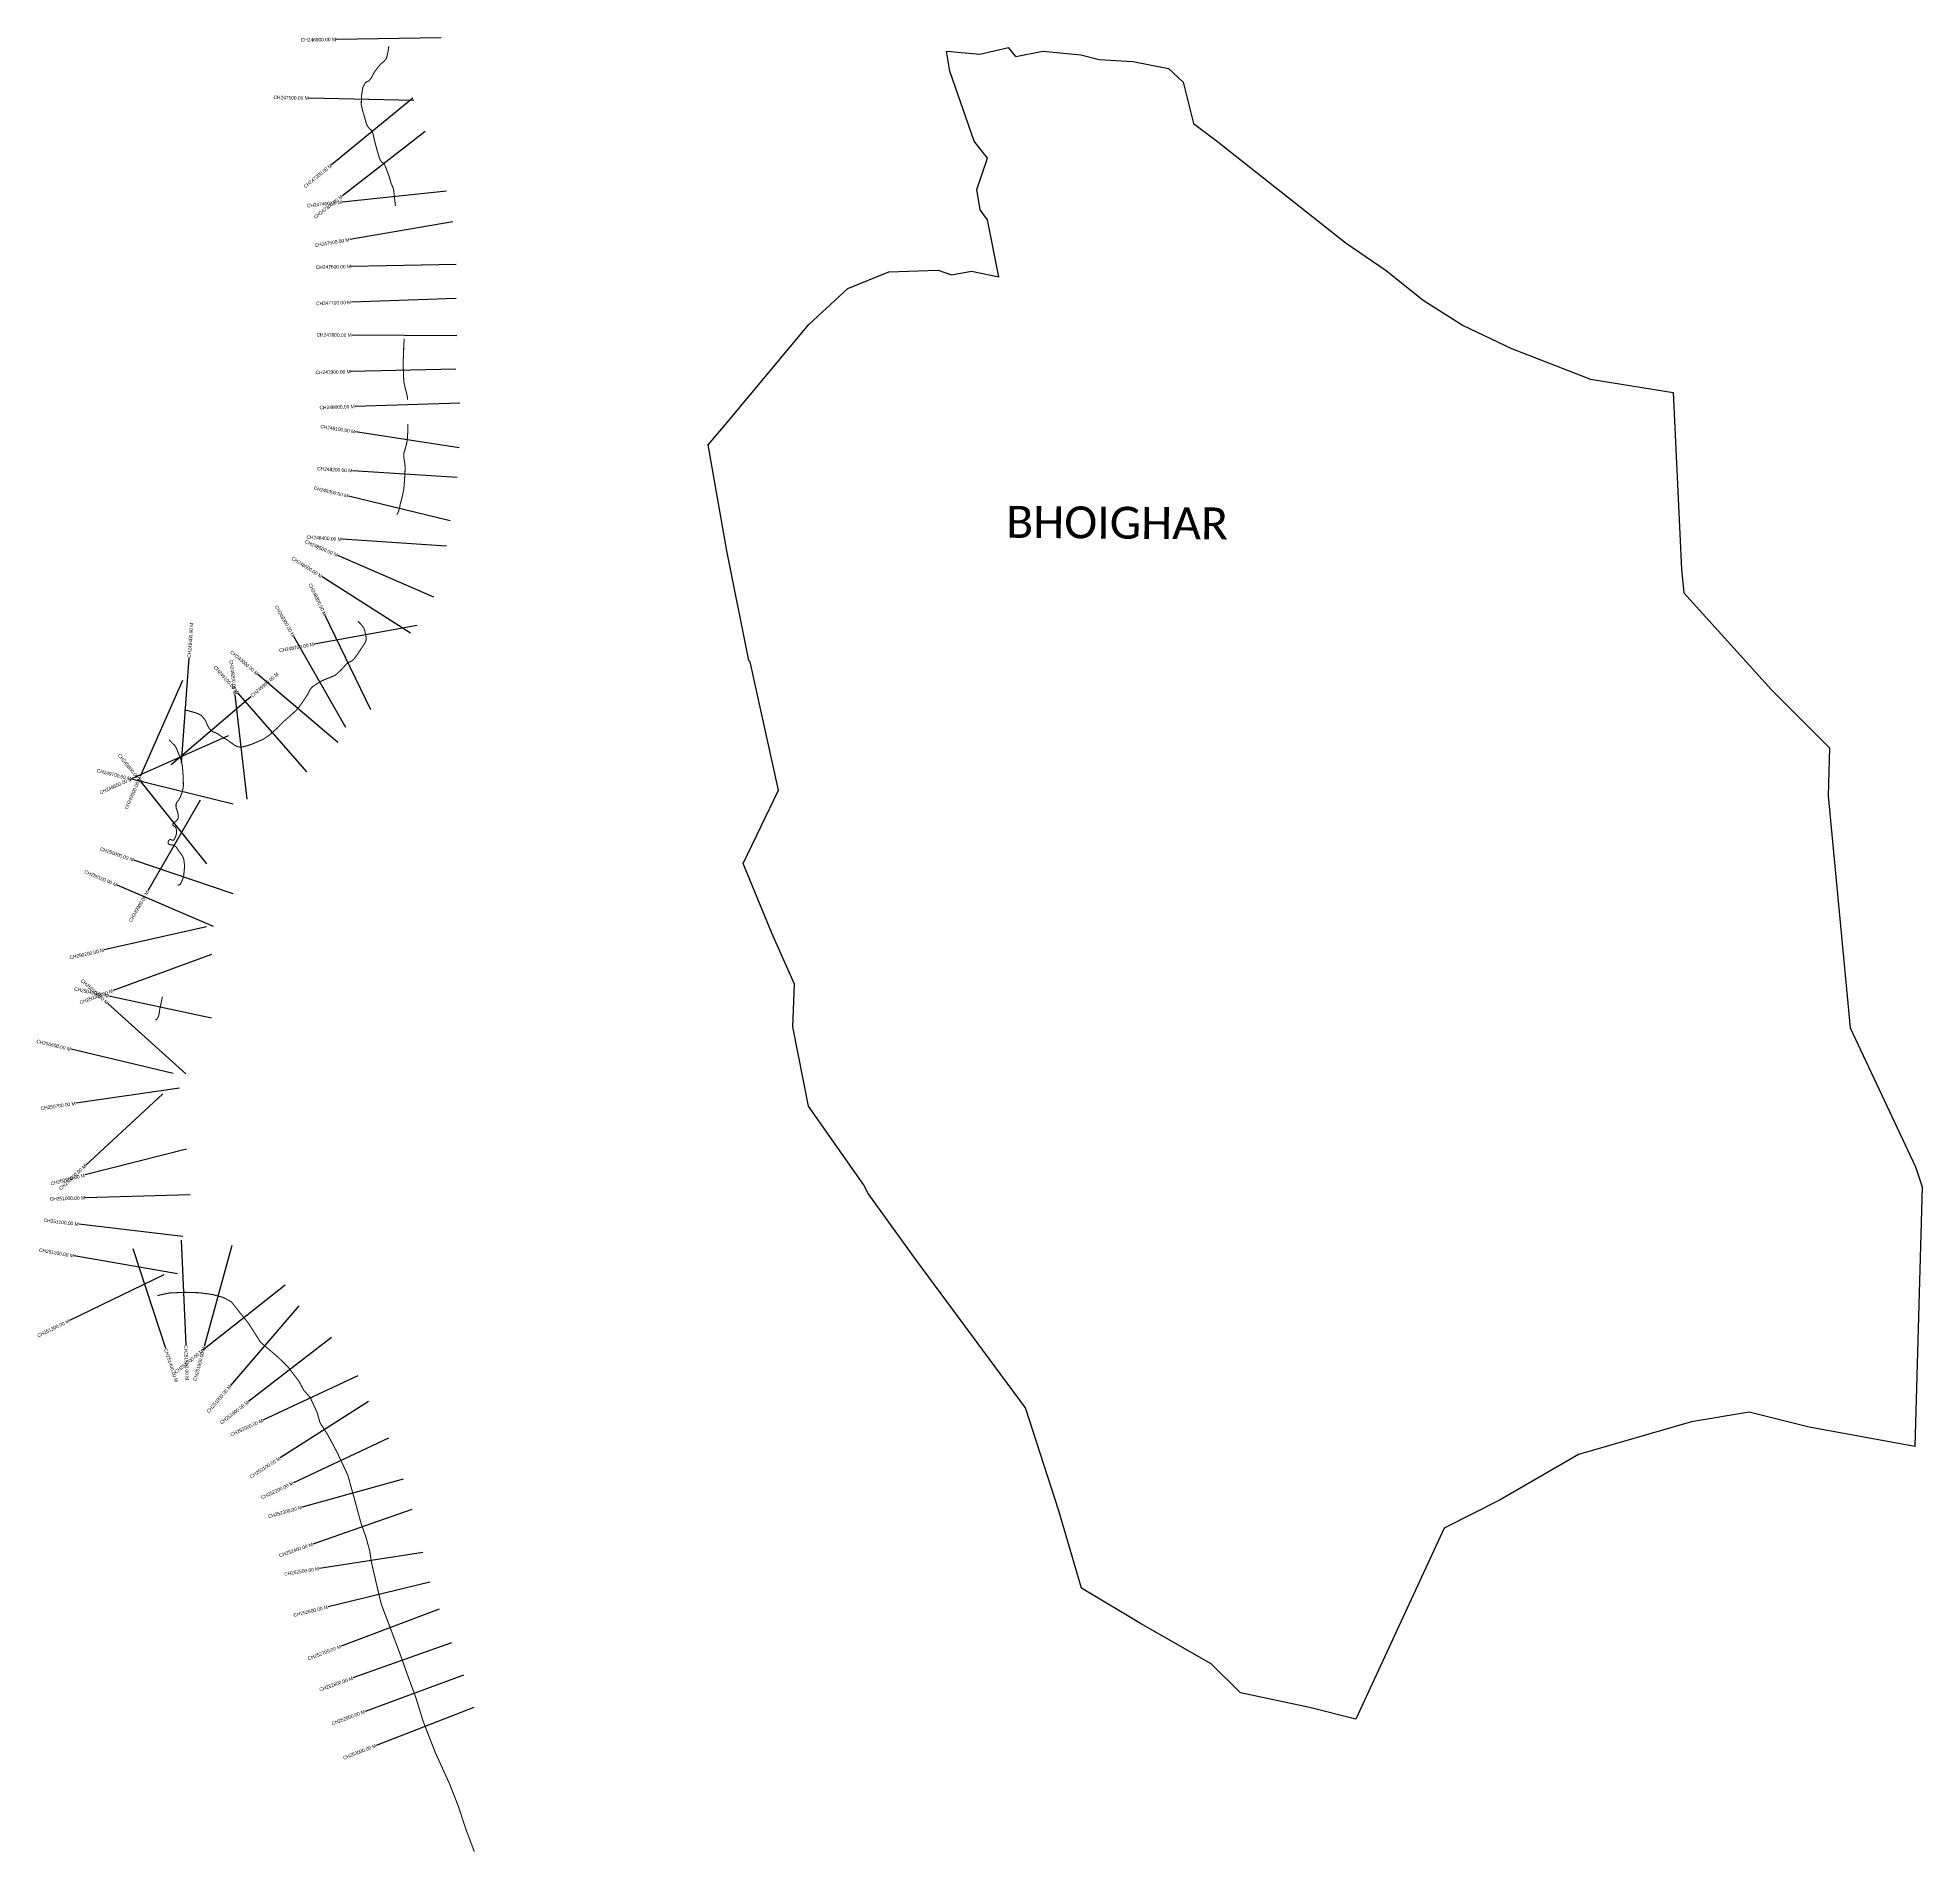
# Model space of a CAD drawing. Header units: feet. Extents: x 277441 to 282835, y 2040522 to 2045714.
import ezdxf
from ezdxf.enums import TextEntityAlignment as Align

# ---------------------------------------------------------------- set-up
doc = ezdxf.new("R2010")
doc.units = ezdxf.units.FT
doc.header["$MEASUREMENT"] = 0
for name, color, linetype in [('CS', 134, 'Continuous'), ('CSMark', 6, 'Continuous'), ('NATURALLY PROTECTED', 3, 'Continuous'), ('village', 7, 'Continuous'), ('VILLAGE NAME', 250, 'Continuous')]:
    doc.layers.add(name, color=color, linetype=linetype)

msp = doc.modelspace()

# ---------------------------------------------------------------- linework, layer by layer
at = {"color": 3}
msp.add_lwpolyline([(280240.9, 2045660.6), (280220.2, 2045686)], dxfattribs=at)
at = {"layer": 'CS'}
for p, q in [((278595.9, 2045713.3), (278296, 2045709.1)), ((278517.8, 2045534.7), (278217.9, 2045541.3)), ((278514.9, 2045540.9), (278282.7, 2045350.8)), ((278550.5, 2045445.5), (278313.5, 2045261.6)), ((278611.5, 2045274.6), (278313.1, 2045243.7)), ((278630, 2045186.9), (278334.3, 2045136.7)), ((278638.9, 2045065), (278339, 2045059.4)), ((278639.2, 2044967.4), (278339.4, 2044957)), ((278641.1, 2044861.1), (278341.1, 2044863.3)), ((278637.9, 2044766), (278338, 2044758.7)), ((278649.5, 2044668.1), (278349.6, 2044659)), ((278647.3, 2044540.7), (278350.8, 2044586.6)), ((278642, 2044455.6), (278342.7, 2044474.9)), ((278622.1, 2044331.5), (278330.5, 2044402.2)), ((278611.5, 2044259.2), (278312.2, 2044278.9)), ((278575.4, 2044112.8), (278300.4, 2044232.6)), ((278508.1, 2044009.9), (278255.2, 2044171.2)), ((278527.6, 2044032.6), (278232.5, 2043978.8)), ((278395.2, 2043790.7), (278264.6, 2044060.7)), ((278323.5, 2043740.4), (278174.1, 2044000.5)), ((277853.4, 2043639.7), (277874.7, 2043938.9)), ((277855.6, 2043874.4), (277735, 2043599.7)), ((278300.1, 2043697.5), (278071.9, 2043892.2)), ((277823.3, 2043634.6), (278051.7, 2043829.2)), ((278041.3, 2043535.5), (278006.6, 2043833.5)), ((278212, 2043613.4), (278014.5, 2043839.3)), ((277986.3, 2043716.4), (277712.1, 2043594.6)), ((278000.7, 2043520.7), (277709.6, 2043592.9)), ((277925.3, 2043350.6), (277737.3, 2043584.4)), ((277906.5, 2043532.5), (277756.5, 2043272.7)), ((278000.7, 2043264.6), (277716.6, 2043360.9)), ((277944.9, 2043171.4), (277668.9, 2043289)), ((277924.6, 2043169.6), (277631.9, 2043103.8)), ((277939, 2043090.4), (277657.1, 2042987.8)), ((277865.5, 2042749.7), (277642.3, 2042950.3)), ((277938.7, 2042908.9), (277645.3, 2042971.7)), ((277828.7, 2042750), (277536.8, 2042819.5)), ((277847.4, 2042708.3), (277550.6, 2042665)), ((277799.4, 2042692), (277579.1, 2042488.4)), ((277867.7, 2042533.8), (277577, 2042459.9)), ((277877.6, 2042403.5), (277577.7, 2042394.6)), ((277857.2, 2042284), (277559.2, 2042319)), ((277714, 2042249.2), (277807.4, 2041964.1)), ((277852, 2042273.8), (277865, 2041974.1)), ((277997.3, 2042258.2), (277917.8, 2041968.9)), ((277841.3, 2042177), (277545.7, 2042228.2)), ((277802.7, 2042173.8), (277532.5, 2042043.5)), ((278149.3, 2042144.7), (277914.4, 2041958.2)), ((278188.5, 2042085.3), (277993.3, 2041857.6)), ((278282.5, 2041994.5), (278044.8, 2041811.6)), ((278357.7, 2041885.6), (278085.8, 2041758.8)), ((278388.5, 2041812), (278135.6, 2041650.6)), ((278445, 2041706.9), (278173.4, 2041579.5)), ((278487.8, 2041589.6), (278198.7, 2041509.6)), ((278512, 2041502.6), (278228.7, 2041404)), ((278544, 2041379.9), (278247.6, 2041333.9)), ((278563.9, 2041294.8), (278272.4, 2041224.1)), ((278590.4, 2041217.9), (278309.8, 2041111.7)), ((278626.2, 2041121.5), (278343.7, 2041020.7)), ((278659.9, 2041029.1), (278378.4, 2040925.2)), ((278690.1, 2040936.4), (278410.4, 2040827.9))]:
    msp.add_line(p, q, dxfattribs=at)
at = {"layer": 'NATURALLY PROTECTED', "color": 2, "const_width": 3, "flags": 128}
for points in [[(278446.3, 2045689.1), (278443.9, 2045673.1), (278439.2, 2045653.7), (278431.1, 2045645.1), (278423.3, 2045638.8), (278417, 2045631.5), (278409.3, 2045621.5), (278404.6, 2045614.9), (278402, 2045609.7), (278399.3, 2045604.4), (278395.1, 2045597.6), (278388.9, 2045590.4), (278383.2, 2045588.1), (278379.7, 2045585.4), (278376.9, 2045581.7), (278372.6, 2045572.7), (278371, 2045566.3), (278368.1, 2045546.7), (278367.5, 2045522.9), (278371.2, 2045506), (278375.2, 2045492.7), (278378.4, 2045481.7), (278381.7, 2045468.9), (278385.2, 2045461.6), (278389.7, 2045455), (278395.1, 2045450.4), (278398.8, 2045445.8), (278401.5, 2045438.8), (278404.5, 2045423.7), (278411.5, 2045396.3), (278418.8, 2045371.8), (278422.4, 2045362.6), (278426.2, 2045358.2), (278430.3, 2045355.7), (278434.5, 2045350.3), (278438, 2045342.2), (278443, 2045328.3), (278447.2, 2045317), (278452.6, 2045298.6), (278459.7, 2045281.5), (278461.3, 2045268.3), (278462.7, 2045255.4), (278465.4, 2045232.2)], [(278490.7, 2044852.9), (278489.1, 2044835.2), (278488.6, 2044813.1), (278487.5, 2044789.6), (278487.8, 2044766.8), (278488.2, 2044749.7), (278489.3, 2044730.9), (278490.9, 2044722.5), (278493.1, 2044712.6), (278497.3, 2044696.4), (278499.5, 2044685.8), (278499.5, 2044678.7)], [(278500.9, 2044609), (278500.5, 2044584.1), (278499.3, 2044565.7), (278497.1, 2044551.2), (278492.2, 2044534.7), (278490.2, 2044529.4), (278489, 2044521.1), (278489.3, 2044512.2), (278490.3, 2044507.3), (278492.4, 2044494.3), (278493, 2044484), (278492.4, 2044465.3), (278490.7, 2044439.9), (278489.4, 2044423.8), (278486.5, 2044408.4), (278482.8, 2044392.9), (278479.6, 2044381.4), (278477.7, 2044372.4), (278474.6, 2044359.9), (278471.5, 2044353.1), (278469.1, 2044349.4)], [(278358.2, 2044044.2), (278363.5, 2044038.7), (278371, 2044030.6), (278374.9, 2044024.4), (278377.2, 2044018.7), (278379.6, 2044008.5), (278381.3, 2043998.8), (278382, 2043993.2), (278380.1, 2043986.2), (278376.7, 2043980.1), (278356.7, 2043949.9), (278350.5, 2043941.3), (278342.8, 2043932.5), (278332.6, 2043927), (278327.4, 2043924.5), (278311.1, 2043906.5), (278297.2, 2043893.1), (278290.8, 2043888.6), (278280.5, 2043884.6), (278263.8, 2043877.8), (278253.2, 2043873), (278240.8, 2043865.8), (278227.2, 2043856.2), (278220.1, 2043847.7), (278216.5, 2043839.6), (278211.4, 2043831.1), (278199.3, 2043812.8), (278188.5, 2043797.8), (278182.7, 2043791), (278171.4, 2043780.2), (278144.8, 2043757.1), (278124.6, 2043736.3), (278103, 2043717.4), (278085.6, 2043706), (278052.4, 2043691.7), (278030.1, 2043685.2), (278021.6, 2043684.2), (278015.6, 2043685.1), (278010.9, 2043686.7), (278003.3, 2043690.7), (277994.5, 2043697.4), (277985.2, 2043703.7), (277968.9, 2043713.7), (277961.7, 2043718.4), (277956.3, 2043722.3), (277950.9, 2043725.2), (277943.9, 2043727.8), (277938.5, 2043730.7), (277931.6, 2043738.8), (277927.4, 2043746.9), (277921.6, 2043760.6), (277916.3, 2043767.1), (277910.3, 2043774.9), (277895.2, 2043781.8), (277878.6, 2043786.6), (277869.9, 2043788.9), (277860.9, 2043789.6)], [(277817.7, 2043705.5), (277818.9, 2043703.8), (277823.1, 2043698.9), (277829.9, 2043692.6), (277833.7, 2043689), (277838.1, 2043681.5), (277845.9, 2043662.7), (277850.7, 2043651.9), (277853.6, 2043641.2), (277855.9, 2043625.9), (277857.7, 2043602.1), (277858.4, 2043574.3), (277857.5, 2043566.2), (277854.5, 2043554.3), (277849.2, 2043540.8), (277844.8, 2043532.5), (277840.5, 2043527.8), (277838.5, 2043524), (277837.3, 2043520.2), (277837.2, 2043516.1), (277837.6, 2043510), (277839.4, 2043505), (277841.8, 2043499.7), (277843.8, 2043490.7), (277843.6, 2043484.7), (277843.6, 2043481.2), (277842.1, 2043477.6), (277839.2, 2043473.9), (277836.1, 2043471.3), (277833.3, 2043469.2), (277831.1, 2043467.3), (277829, 2043465.7), (277828.3, 2043463.9), (277828.1, 2043461.9), (277829, 2043459.8), (277830.9, 2043458.4), (277835.4, 2043455.6), (277837.2, 2043452.5), (277838.3, 2043448.1), (277838.7, 2043443.3), (277838.4, 2043436.5), (277837, 2043429.7), (277831.4, 2043418.5), (277829.4, 2043417.4), (277827.2, 2043417.8), (277823.4, 2043419.3), (277820.4, 2043419.8), (277818.1, 2043418.9), (277816.9, 2043417.7), (277815.9, 2043416), (277815, 2043414.2), (277814.6, 2043411.7), (277814.7, 2043408.9), (277816, 2043407), (277819.7, 2043404.8), (277823.6, 2043404.7), (277827.3, 2043404.8), (277831.2, 2043402.7), (277836.8, 2043399.5), (277839.4, 2043396.2), (277843.3, 2043389.6), (277847.6, 2043383.8), (277852.7, 2043377.4), (277856.4, 2043371.2), (277859.6, 2043363.4), (277861.5, 2043347.7), (277861.5, 2043340.7), (277860.8, 2043331), (277859, 2043313.9), (277855.2, 2043302.8), (277850.8, 2043293.9), (277848.5, 2043291.2), (277844, 2043289.5), (277842, 2043288.5)], [(277798.4, 2042970.1), (277794.8, 2042953.1), (277790.9, 2042935.2), (277789.7, 2042925.8), (277786.8, 2042912.9), (277783.5, 2042907.7), (277781.3, 2042905.1), (277778.2, 2042902.7)], [(277784.5, 2042114.5), (277790.7, 2042116.5), (277818.3, 2042122.2), (277862.4, 2042124.2), (277904.1, 2042123), (277941.3, 2042118), (277971.9, 2042109.6), (277995.5, 2042097.2), (278045.7, 2042034), (278079, 2041981.7), (278130.6, 2041937.4), (278158.1, 2041910.3), (278189.4, 2041869.5), (278202.3, 2041844.9), (278221.4, 2041822.9), (278240.9, 2041781.1), (278249.7, 2041750.6), (278271.9, 2041715.9), (278298.3, 2041666.3), (278329.1, 2041600.8), (278350.1, 2041524.9), (278366.3, 2041465.1), (278381.6, 2041421.1), (278391.3, 2041385.9), (278396.5, 2041352.5), (278414.1, 2041276.1), (278425.1, 2041230.9), (278475.2, 2041098.5), (278498.8, 2041032.3), (278523, 2040966.6), (278544.7, 2040896.5), (278578.7, 2040809), (278619.9, 2040718.4), (278645.8, 2040652.3), (278667.2, 2040587), (278691.2, 2040523.4)]]:
    msp.add_lwpolyline(points, dxfattribs=at)
at = {"layer": 'village', "color": 3}
for points in [[(282835.2, 2042426.1, 0), (282814.1, 2041683.3, 0), (282511.3, 2041738.4, 0), (282340, 2041781, 0), (282174.5, 2041754, 0), (281851, 2041660.4, 0), (281627.1, 2041530.5, 0), (281467.2, 2041449, 0), (281214.3, 2040902.4, 0), (281081.7, 2040936.5, 0), (280883.6, 2040978.2, 0), (280800.3, 2041061.6, 0), (280598.1, 2041176.6, 0), (280428.8, 2041277.9, 0), (280363.7, 2041498.8, 0), (280269, 2041794.1, 0), (279956.2, 2042215.1, 0), (279818.3, 2042406.5, 0), (279804.6, 2042432.4, 0), (279647.2, 2042657, 0), (279603, 2042883.5, 0), (279607, 2043005.8, 0), (279542.6, 2043152.3, 0), (279460.1, 2043351.3, 0), (279561.5, 2043561.2, 0), (279480.9, 2043928.5, 0), (279476.7, 2043931.7, 0), (279413.4, 2044246.3, 0), (279360.2, 2044548.7, 0), (279399.2, 2044595, 0), (279648.2, 2044893, 0), (279760, 2044996.8, 0), (279877.2, 2045043.7, 0), (280018.5, 2045049.1, 0), (280057, 2045036, 0), (280113.6, 2045046.1, 0), (280191.9, 2045030, 0), (280159.9, 2045193.1, 0), (280138.5, 2045221.3, 0), (280129.6, 2045280.1, 0), (280159.8, 2045369.1, 0), (280122, 2045418.2, 0), (280052.1, 2045618.7, 0), (280042.6, 2045675.9, 0), (280137.9, 2045667, 0), (280220.2, 2045686, 0)], [(280240.9, 2045660.6, 0), (280317.7, 2045675.2, 0), (280427.2, 2045665.5, 0), (280479.1, 2045651.9, 0), (280575.9, 2045645.9, 0), (280677.7, 2045626.4, 0), (280719.9, 2045586.8, 0), (280748.9, 2045468.6, 0), (280814.1, 2045419.6, 0), (281186, 2045126.3, 0), (281301, 2045048.3, 0), (281406.4, 2044963.2, 0), (281521.4, 2044890.5, 0), (281659.4, 2044824.4, 0), (281885.8, 2044737, 0), (282122.3, 2044698.7, 0), (282146.4, 2044193.1, 0), (282152.5, 2044125.9, 0), (282403.5, 2043847.9, 0), (282569.2, 2043682.6, 0), (282565.5, 2043545.2, 0), (282628.4, 2042880.6, 0), (282816, 2042482.8, 0), (282835.2, 2042426.1, 0)]]:
    msp.add_polyline3d(points, dxfattribs=at)

# ---------------------------------------------------------------- texts
at = {"layer": 'CSMark'}
for s, rotation, p in [('CH246900.00 M', 0.803, (278295, 2045709.1)), ('CH247100.00 M', 358.7437, (278216.9, 2045541.3)), ('CH247200.00 M', 39.303, (278281.9, 2045350.2)), ('CH247300.00 M', 37.8068, (278312.7, 2045261)), ('CH247400.00 M', 5.9074, (278312.1, 2045243.6)), ('CH247500.00 M', 9.633, (278333.3, 2045136.6)), ('CH247600.00 M', 1.065, (278338, 2045059.4)), ('CH247700.00 M', 1.9939, (278338.4, 2044956.9)), ('CH247800.00 M', 359.5718, (278340.1, 2044863.4)), ('CH247900.00 M', 1.3931, (278337, 2044758.7)), ('CH248000.00 M', 1.7489, (278348.6, 2044658.9)), ('CH248100.00 M', 351.2042, (278349.8, 2044586.7)), ('CH248200.00 M', 356.3246, (278341.7, 2044474.9)), ('CH248300.00 M', 346.3638, (278329.6, 2044402.5)), ('CH248400.00 M', 356.2406, (278311.2, 2044278.9)), ('CH248500.00 M', 336.4544, (278299.5, 2044233)), ('CH248600.00 M', 327.4765, (278254.3, 2044171.7)), ('CH248800.00 M', 295.8206, (278264.1, 2044061.6)), ('CH248900.00 M', 299.8744, (278173.6, 2044001.4)), ('CH248700.00 M', 10.332, (278231.5, 2043978.6)), ('CH249100.00 M', 311.1641, (278013.9, 2043840)), ('CH249200.00 M', 276.6523, (278006.5, 2043834.5)), ('CH249000.00 M', 319.5356, (278071.1, 2043892.9)), ('CH249800.00 M', 308.8, (277736.7, 2043585.2)), ('CH249700.00 M', 346.0612, (277708.6, 2043593.2)), ('CH249600.00 M', 23.9373, (277711.1, 2043594.2)), ('CH249500.00 M', 66.2898, (277734.5, 2043598.8)), ('CH250000.00 M', 341.2776, (277715.6, 2043361.3)), ('CH250100.00 M', 336.9197, (277668, 2043289.4)), ('CH249900.00 M', 60.0092, (277756, 2043271.8)), ('CH250200.00 M', 12.6583, (277630.9, 2043103.6)), ('CH250400.00 M', 347.9167, (277644.4, 2042971.9)), ('CH250500.00 M', 318.0529, (277641.6, 2042951)), ('CH250300.00 M', 20.0129, (277656.2, 2042987.4)), ('CH250600.00 M', 346.615, (277535.9, 2042819.7)), ('CH250700.00 M', 8.2891, (277549.6, 2042664.9)), ('CH250900.00 M', 14.272, (277576, 2042459.6)), ('CH250800.00 M', 42.7587, (277578.4, 2042487.7)), ('CH251000.00 M', 1.6951, (277576.7, 2042394.6)), ('CH251100.00 M', 353.3131, (277558.3, 2042319.1)), ('CH251200.00 M', 350.182, (277544.7, 2042228.4)), ('CH251300.00 M', 25.7372, (277531.6, 2042043.1)), ('CH251700.00 M', 38.4385, (277913.6, 2041957.6)), ('CH251600.00 M', 74.6326, (277917.5, 2041968)), ('CH251800.00 M', 49.4009, (277992.7, 2041856.8)), ('CH251900.00 M', 37.5826, (278044, 2041811)), ('CH252000.00 M', 24.9877, (278084.9, 2041758.4)), ('CH252100.00 M', 32.554, (278134.8, 2041650)), ('CH252200.00 M', 25.1432, (278172.5, 2041579)), ('CH252300.00 M', 15.4605, (278197.7, 2041509.3)), ('CH252400.00 M', 19.1921, (278227.8, 2041403.7)), ('CH252500.00 M', 8.831, (278246.6, 2041333.7)), ('CH252600.00 M', 13.6451, (278271.4, 2041223.8)), ('CH252700.00 M', 20.7315, (278308.9, 2041111.4)), ('CH252800.00 M', 19.6407, (278342.7, 2041020.4)), ('CH252900.00 M', 20.2472, (278377.5, 2040924.9)), ('CH253000.00 M', 21.203, (278409.5, 2040827.6))]:
    msp.add_text(s, height=10, rotation=rotation, dxfattribs=at).set_placement(p, align=Align.MIDDLE_RIGHT)
for s, rotation, p in [('CH249400.00 M', 85.9162, (277874.8, 2043939.9)), ('CH249300.00 M', 40.4252, (278052.4, 2043829.8)), ('CH251500.00 M', 272.4881, (277865.1, 2041973.1)), ('CH251400.00 M', 288.1278, (277807.7, 2041963.2))]:
    msp.add_text(s, height=10, rotation=rotation, dxfattribs=at).set_placement(p, align=Align.MIDDLE_LEFT)
at = {"layer": 'VILLAGE NAME', "insert": (280213.5, 2044374.7), "char_height": 91.425, "attachment_point": 1, "rotation": 359.5442}
msp.add_mtext_dynamic_manual_height_columns('{\\fCalibri|b0|i0|c0|p34;BHOIGHAR}', width=798.716, gutter_width=457.1, heights=[0], dxfattribs=at)

doc.saveas('drawing.dxf')
